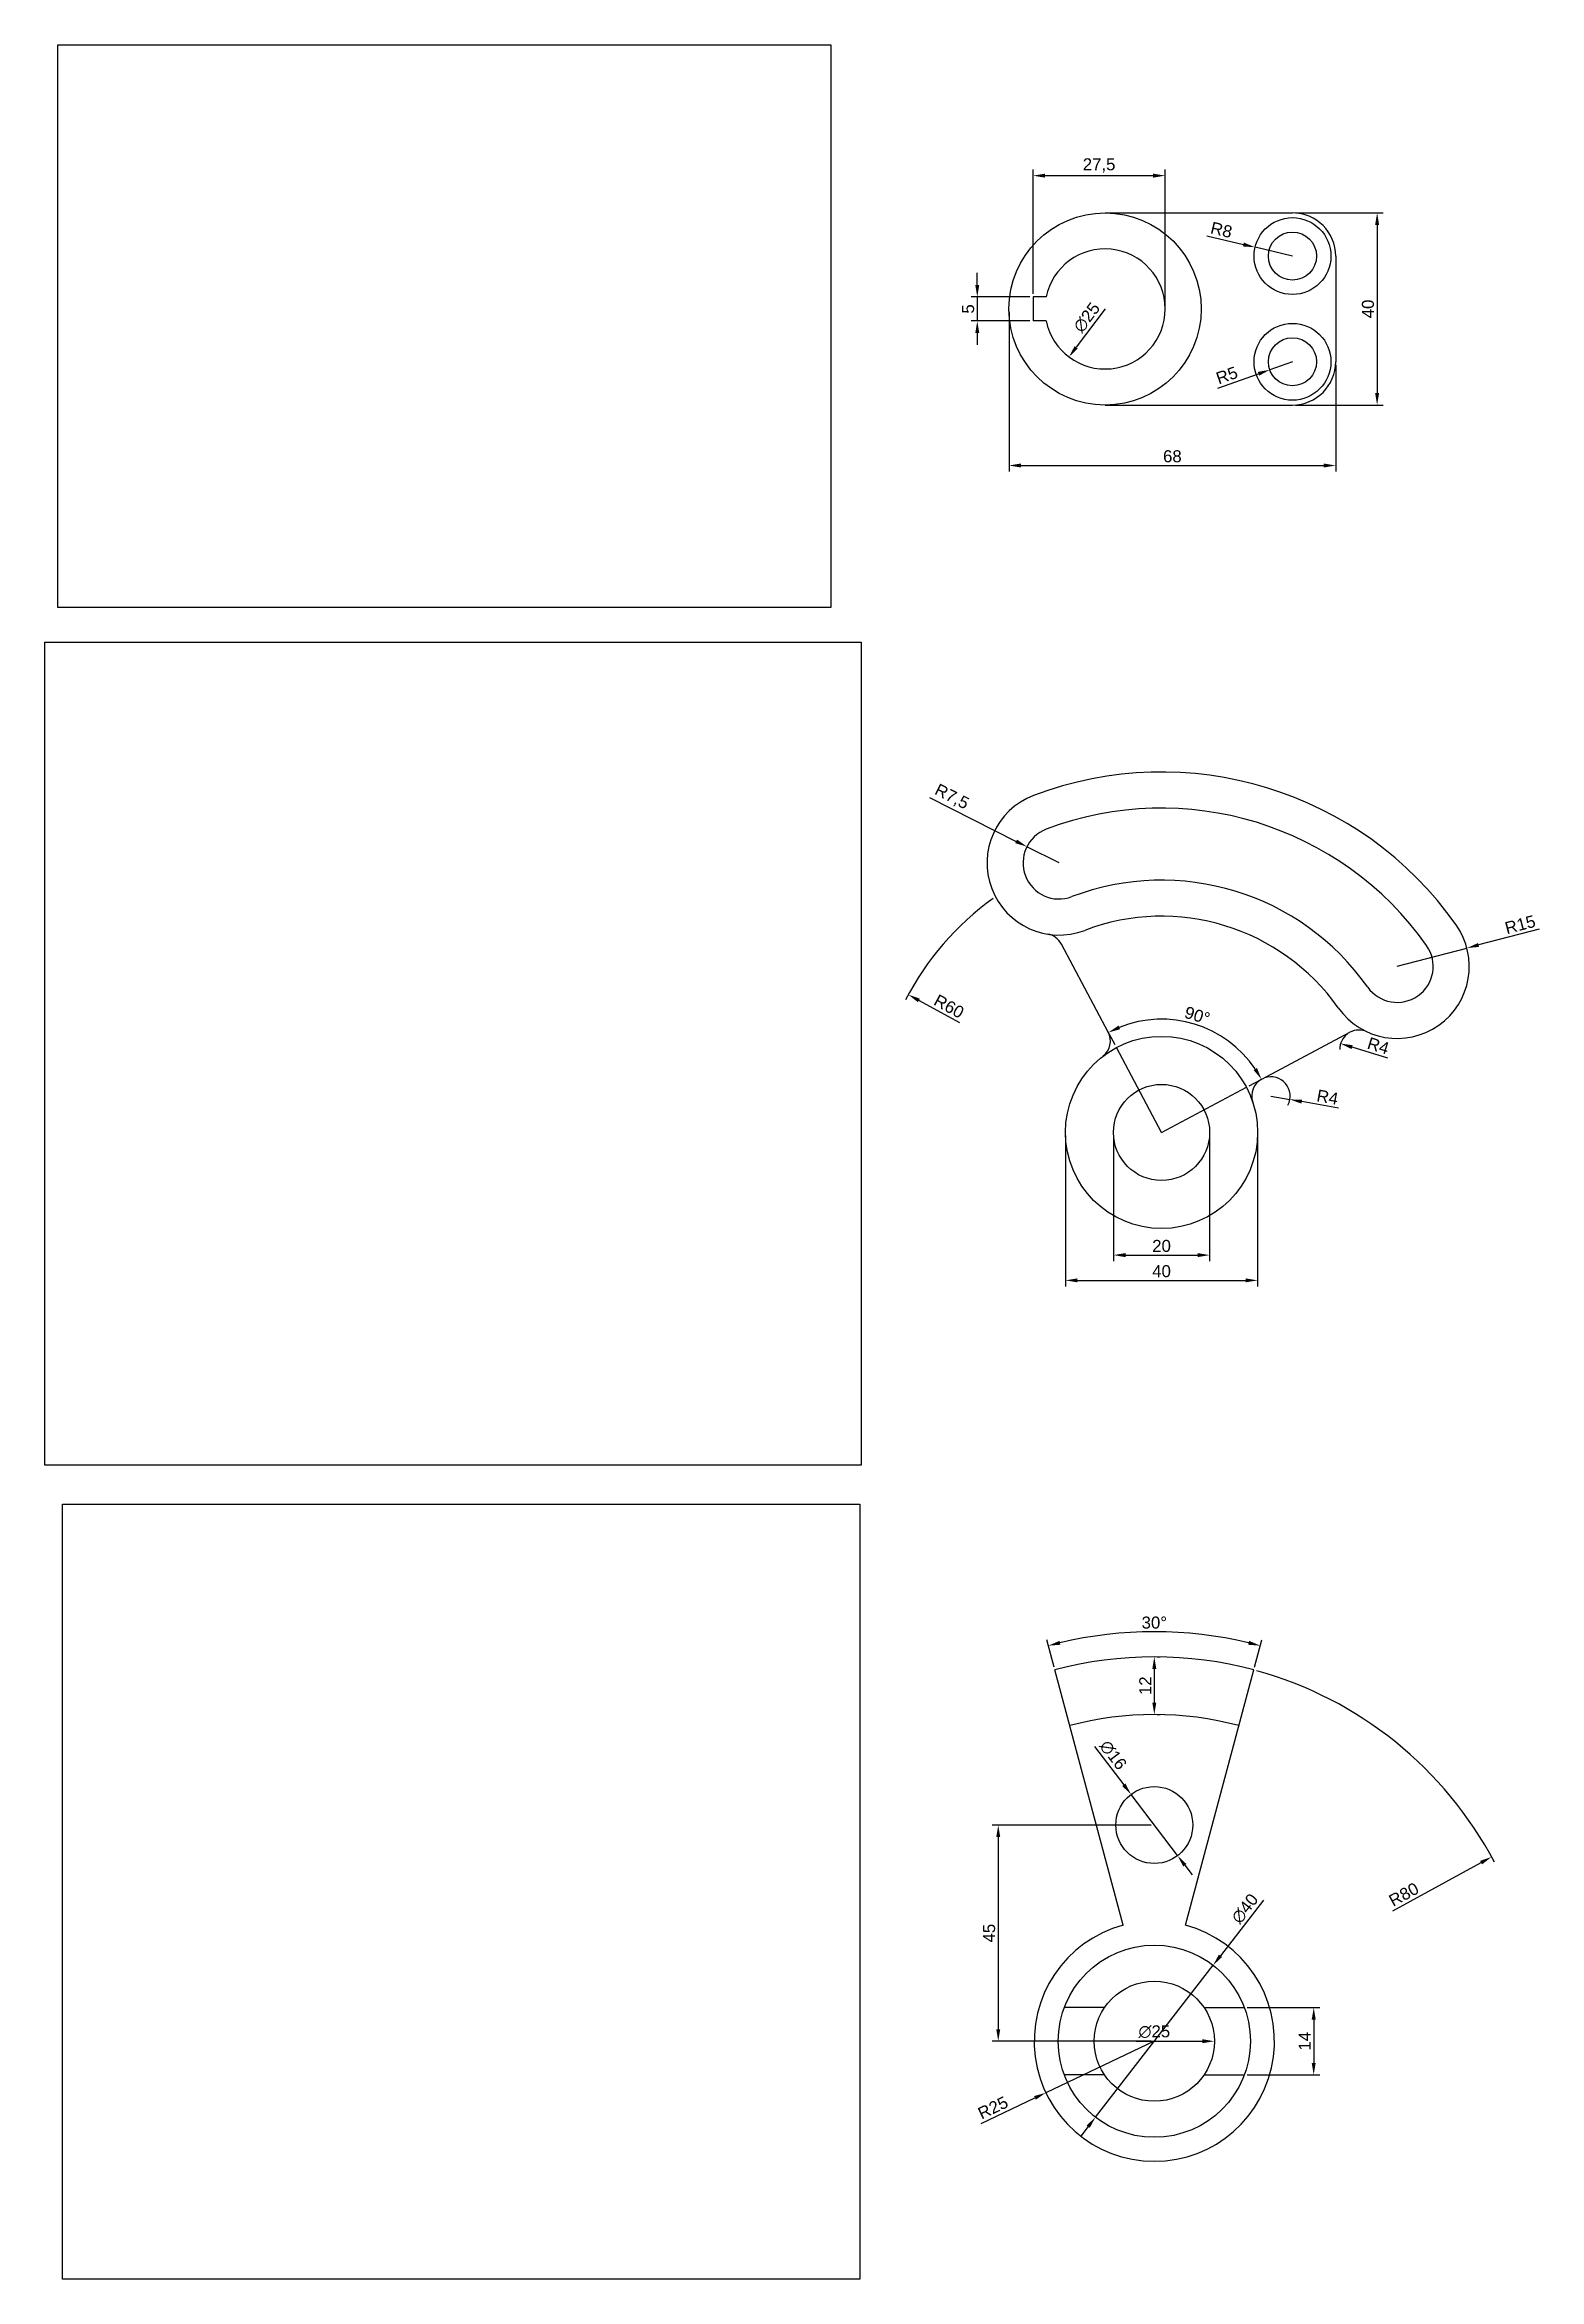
# Model space of a CAD drawing. Header units: millimetres. Extents: x 2424 to 5239, y 901 to 2022.
# Drawn here: x 3240.4 to 3551.4, y 1102.6 to 1567.7 of the extents above; entities that cross this region are included whole.
import ezdxf

# ---------------------------------------------------------------- set-up
doc = ezdxf.new("R2010")
doc.units = ezdxf.units.MM
doc.styles.get("Standard").update_dxf_attribs({"font": 'arial.ttf'})
doc.dimstyles.new('ISO-25', dxfattribs={"dimtxt": 2.5, "dimasz": 2.5, "dimexe": 1.25, "dimexo": 0.625, "dimtad": 1, "dimtxsty": 'Standard', "dimcen": 2.5, "dimadec": 0, "dimazin": 0, "dimtfac": 1, "dimtmove": 0, "dimatfit": 3, "dimfxl": 1, "dimarcsym": 0})
picture_1 = doc.add_image_def('image20.png', size_in_pixel=(287, 279))
picture_2 = doc.add_image_def('image18.png', size_in_pixel=(294, 214))
picture_3 = doc.add_image_def('image19.png', size_in_pixel=(249, 251))

msp = doc.modelspace()

# ---------------------------------------------------------------- blocks, each defined once
blk = doc.blocks.new('*D131')
at = {"color": 0, "lineweight": -2, "transparency": 16777216}
blk.add_line((3520.97, 1179.29), (3539.31, 1189.31), dxfattribs=at)
blk.add_arc((3471.3, 1152.14), 80, 27.7609, 74.5524, dxfattribs=at)
at = {"color": 0, "transparency": 16777216}
blk.add_solid([(3539.11, 1189.68), (3539.51, 1188.94), (3541.5, 1190.51)], dxfattribs=at)
at = {"layer": 'Defpoints', "color": 0, "transparency": 16777216}
for p in [(3541.5, 1190.51), (3471.3, 1152.14)]:
    blk.add_point(p, dxfattribs=at)
at = {"color": 0, "transparency": 16777216, "insert": (3523.23, 1182.69), "char_height": 2.5, "attachment_point": 5, "rotation": 28.6561}
blk.add_mtext('R80', dxfattribs=at)
blk = doc.blocks.new('*D132')
at = {"color": 0, "lineweight": -2, "transparency": 16777216}
blk.add_line((3467.52, 1152.14), (3481.3, 1152.14), dxfattribs=at)
at = {"color": 0, "transparency": 16777216}
blk.add_solid([(3481.3, 1152.56), (3481.3, 1151.73), (3483.8, 1152.14)], dxfattribs=at)
at = {"layer": 'Defpoints', "color": 0, "transparency": 16777216}
for p in [(3458.8, 1152.14), (3483.8, 1152.14)]:
    blk.add_point(p, dxfattribs=at)
at = {"color": 0, "transparency": 16777216, "insert": (3471.3, 1154.12), "char_height": 2.5, "attachment_point": 5}
blk.add_mtext('∅25', dxfattribs=at)
blk = doc.blocks.new('*D133')
at = {"color": 0, "lineweight": -2, "transparency": 16777216}
for p, q in [((3494.04, 1181.5), (3485.08, 1169.93)), ((3459.06, 1136.33), (3483.55, 1167.96)), ((3457.53, 1134.36), (3456, 1132.38))]:
    blk.add_line(p, q, dxfattribs=at)
at = {"color": 0, "transparency": 16777216}
for points in [[(3484.75, 1170.19), (3485.41, 1169.68), (3483.55, 1167.96)], [(3457.2, 1134.61), (3457.86, 1134.1), (3459.06, 1136.33)]]:
    blk.add_solid(points, dxfattribs=at)
at = {"layer": 'Defpoints', "color": 0, "transparency": 16777216}
for p in [(3483.55, 1167.96), (3459.06, 1136.33)]:
    blk.add_point(p, dxfattribs=at)
at = {"color": 0, "transparency": 16777216, "insert": (3490.17, 1179.73), "char_height": 2.5, "attachment_point": 5, "rotation": 52.2431}
blk.add_mtext('∅40', dxfattribs=at)
blk = doc.blocks.new('*D134')
at = {"color": 0, "lineweight": -2, "transparency": 16777216}
for p, q in [((3471.3, 1152.14), (3448.72, 1141.42)), ((3435.26, 1135.03), (3446.46, 1140.35))]:
    blk.add_line(p, q, dxfattribs=at)
at = {"color": 0, "transparency": 16777216}
blk.add_solid([(3446.28, 1140.72), (3446.64, 1139.97), (3448.72, 1141.42)], dxfattribs=at)
at = {"layer": 'Defpoints', "color": 0, "transparency": 16777216}
for p in [(3471.3, 1152.14), (3448.72, 1141.42)]:
    blk.add_point(p, dxfattribs=at)
at = {"color": 0, "transparency": 16777216, "insert": (3437.72, 1138.3), "char_height": 2.5, "attachment_point": 5, "rotation": 25.4026}
blk.add_mtext('R25', dxfattribs=at)
blk = doc.blocks.new('*D135')
at = {"color": 0, "lineweight": -2, "transparency": 16777216}
for p, q in [((3458.88, 1213.51), (3464.96, 1205.51)), ((3476.14, 1190.77), (3466.47, 1203.52)), ((3477.65, 1188.78), (3479.16, 1186.79))]:
    blk.add_line(p, q, dxfattribs=at)
at = {"color": 0, "transparency": 16777216}
for points in [[(3465.29, 1205.76), (3464.62, 1205.26), (3466.47, 1203.52)], [(3477.98, 1189.03), (3477.32, 1188.53), (3476.14, 1190.77)]]:
    blk.add_solid(points, dxfattribs=at)
at = {"layer": 'Defpoints', "color": 0, "transparency": 16777216}
for p in [(3466.47, 1203.52), (3476.14, 1190.77)]:
    blk.add_point(p, dxfattribs=at)
at = {"color": 0, "transparency": 16777216, "insert": (3462.73, 1211.7), "char_height": 2.5, "attachment_point": 5, "rotation": 307.1961}
blk.add_mtext('∅16', dxfattribs=at)
blk = doc.blocks.new('*D136')
at = {"color": 0, "lineweight": -2, "transparency": 16777216}
for p, q in [((3450.44, 1230.02), (3448.92, 1235.67)), ((3492.17, 1230.02), (3493.68, 1235.67))]:
    blk.add_line(p, q, dxfattribs=at)
blk.add_arc((3471.3, 1152.14), 85.23, 76.6808, 103.3192, dxfattribs=at)
at = {"color": 0, "transparency": 16777216}
for points in [[(3451.77, 1234.67), (3451.57, 1235.48), (3449.25, 1234.47)], [(3491.04, 1235.48), (3490.84, 1234.67), (3493.36, 1234.47)]]:
    blk.add_solid(points, dxfattribs=at)
at = {"layer": 'Defpoints', "color": 0, "transparency": 16777216}
for p in [(3478.73, 1237.05), (3450.6, 1229.42), (3492.01, 1229.42), (3464.83, 1176.29), (3477.77, 1176.29)]:
    blk.add_point(p, dxfattribs=at)
at = {"color": 0, "transparency": 16777216, "insert": (3471.3, 1239.27), "char_height": 2.5, "attachment_point": 5}
blk.add_mtext('30°', dxfattribs=at)
blk = doc.blocks.new('*D137')
at = {"color": 0, "lineweight": -2, "transparency": 16777216}
for p, q in [((3470.68, 1197.14), (3437.57, 1197.14)), ((3438.82, 1194.64), (3438.82, 1154.64)), ((3470.68, 1152.14), (3437.57, 1152.14))]:
    blk.add_line(p, q, dxfattribs=at)
at = {"color": 0, "transparency": 16777216}
for points in [[(3438.41, 1194.64), (3439.24, 1194.64), (3438.82, 1197.14)], [(3438.41, 1154.64), (3439.24, 1154.64), (3438.82, 1152.14)]]:
    blk.add_solid(points, dxfattribs=at)
at = {"layer": 'Defpoints', "color": 0, "transparency": 16777216}
for p in [(3471.3, 1197.14), (3438.82, 1152.14), (3471.3, 1152.14)]:
    blk.add_point(p, dxfattribs=at)
at = {"color": 0, "transparency": 16777216, "insert": (3436.93, 1174.64), "char_height": 2.5, "attachment_point": 5, "rotation": 90}
blk.add_mtext('45', dxfattribs=at)
blk = doc.blocks.new('*D138')
at = {"color": 0, "lineweight": -2, "transparency": 16777216}
for p, q in [((3490.66, 1159.14), (3505.73, 1159.14)), ((3504.48, 1156.64), (3504.48, 1147.64)), ((3490.66, 1145.14), (3505.73, 1145.14))]:
    blk.add_line(p, q, dxfattribs=at)
at = {"color": 0, "transparency": 16777216}
for points in [[(3504.06, 1156.64), (3504.89, 1156.64), (3504.48, 1159.14)], [(3504.06, 1147.64), (3504.89, 1147.64), (3504.48, 1145.14)]]:
    blk.add_solid(points, dxfattribs=at)
at = {"layer": 'Defpoints', "color": 0, "transparency": 16777216}
for p in [(3490.04, 1159.14), (3490.04, 1145.14), (3504.48, 1145.14)]:
    blk.add_point(p, dxfattribs=at)
at = {"color": 0, "transparency": 16777216, "insert": (3502.6, 1152.14), "char_height": 2.5, "attachment_point": 5, "rotation": 90}
blk.add_mtext('14', dxfattribs=at)
blk = doc.blocks.new('*D139')
at = {"color": 0, "lineweight": -2, "transparency": 16777216}
for p, q in [((3471.3, 1229.64), (3471.3, 1222.64)), ((3471.93, 1232.14), (3472.55, 1232.14)), ((3471.93, 1220.14), (3472.55, 1220.14))]:
    blk.add_line(p, q, dxfattribs=at)
at = {"color": 0, "transparency": 16777216}
for points in [[(3470.89, 1229.64), (3471.72, 1229.64), (3471.3, 1232.14)], [(3470.89, 1222.64), (3471.72, 1222.64), (3471.3, 1220.14)]]:
    blk.add_solid(points, dxfattribs=at)
at = {"layer": 'Defpoints', "color": 0, "transparency": 16777216}
for p in [(3471.3, 1232.14), (3471.3, 1220.14), (3471.3, 1220.14)]:
    blk.add_point(p, dxfattribs=at)
at = {"color": 0, "transparency": 16777216, "insert": (3469.42, 1226.14), "char_height": 2.5, "attachment_point": 5, "rotation": 90}
blk.add_mtext('12', dxfattribs=at)
blk = doc.blocks.new('*D116')
at = {"color": 0, "lineweight": -2, "transparency": 16777216}
for p, q in [((3434.46, 1517.71), (3434.46, 1520.21)), ((3445.43, 1515.21), (3433.21, 1515.21)), ((3434.46, 1515.21), (3434.46, 1510.21)), ((3445.43, 1510.21), (3433.21, 1510.21)), ((3434.46, 1507.71), (3434.46, 1505.21))]:
    blk.add_line(p, q, dxfattribs=at)
at = {"color": 0, "transparency": 16777216}
for points in [[(3434.04, 1517.71), (3434.87, 1517.71), (3434.46, 1515.21)], [(3434.04, 1507.71), (3434.87, 1507.71), (3434.46, 1510.21)]]:
    blk.add_solid(points, dxfattribs=at)
at = {"layer": 'Defpoints', "color": 0, "transparency": 16777216}
for p in [(3446.06, 1515.21), (3434.46, 1510.21), (3446.06, 1510.21)]:
    blk.add_point(p, dxfattribs=at)
at = {"color": 0, "transparency": 16777216, "insert": (3432.56, 1512.71), "char_height": 2.5, "attachment_point": 5, "rotation": 90}
blk.add_mtext('5', dxfattribs=at)
blk = doc.blocks.new('*D117')
at = {"color": 0, "lineweight": -2, "transparency": 16777216}
for p, q in [((3441.06, 1512.08), (3441.06, 1478.87)), ((3509.06, 1501.08), (3509.06, 1478.87)), ((3443.56, 1480.12), (3506.56, 1480.12))]:
    blk.add_line(p, q, dxfattribs=at)
at = {"color": 0, "transparency": 16777216}
for points in [[(3443.56, 1480.54), (3443.56, 1479.71), (3441.06, 1480.12)], [(3506.56, 1480.54), (3506.56, 1479.71), (3509.06, 1480.12)]]:
    blk.add_solid(points, dxfattribs=at)
at = {"layer": 'Defpoints', "color": 0, "transparency": 16777216}
for p in [(3441.06, 1512.71), (3509.06, 1501.71), (3509.06, 1480.12)]:
    blk.add_point(p, dxfattribs=at)
at = {"color": 0, "transparency": 16777216, "insert": (3475.06, 1482.03), "char_height": 2.5, "attachment_point": 5}
blk.add_mtext('68', dxfattribs=at)
blk = doc.blocks.new('*D118')
at = {"color": 0, "lineweight": -2, "transparency": 16777216}
for p, q in [((3500.68, 1532.71), (3518.93, 1532.71)), ((3517.68, 1530.21), (3517.68, 1495.21)), ((3500.68, 1492.71), (3518.93, 1492.71))]:
    blk.add_line(p, q, dxfattribs=at)
at = {"color": 0, "transparency": 16777216}
for points in [[(3517.26, 1530.21), (3518.09, 1530.21), (3517.68, 1532.71)], [(3517.26, 1495.21), (3518.09, 1495.21), (3517.68, 1492.71)]]:
    blk.add_solid(points, dxfattribs=at)
at = {"layer": 'Defpoints', "color": 0, "transparency": 16777216}
for p in [(3500.06, 1532.71), (3500.06, 1492.71), (3517.68, 1492.71)]:
    blk.add_point(p, dxfattribs=at)
at = {"color": 0, "transparency": 16777216, "insert": (3515.78, 1512.71), "char_height": 2.5, "attachment_point": 5, "rotation": 90}
blk.add_mtext('40', dxfattribs=at)
blk = doc.blocks.new('*D119')
at = {"color": 0, "lineweight": -2, "transparency": 16777216}
blk.add_line((3461.1, 1512.76), (3455.04, 1504.72), dxfattribs=at)
at = {"color": 0, "transparency": 16777216}
blk.add_solid([(3454.71, 1504.97), (3455.38, 1504.47), (3453.54, 1502.72)], dxfattribs=at)
at = {"layer": 'Defpoints', "color": 0, "transparency": 16777216}
for p in [(3468.57, 1522.7), (3453.54, 1502.72)]:
    blk.add_point(p, dxfattribs=at)
at = {"color": 0, "transparency": 16777216, "insert": (3457.25, 1510.93), "char_height": 2.5, "attachment_point": 5, "rotation": 53.0403}
blk.add_mtext('∅25', dxfattribs=at)
blk = doc.blocks.new('*D120')
at = {"color": 0, "lineweight": -2, "transparency": 16777216}
for p, q in [((3446.06, 1515.83), (3446.06, 1541.7)), ((3448.56, 1540.45), (3471.06, 1540.45)), ((3473.56, 1513.33), (3473.56, 1541.7))]:
    blk.add_line(p, q, dxfattribs=at)
at = {"color": 0, "transparency": 16777216}
for points in [[(3448.56, 1540.87), (3448.56, 1540.04), (3446.06, 1540.45)], [(3471.06, 1540.87), (3471.06, 1540.04), (3473.56, 1540.45)]]:
    blk.add_solid(points, dxfattribs=at)
at = {"layer": 'Defpoints', "color": 0, "transparency": 16777216}
for p in [(3473.56, 1540.45), (3446.06, 1515.21), (3473.56, 1512.71)]:
    blk.add_point(p, dxfattribs=at)
at = {"color": 0, "transparency": 16777216, "insert": (3459.81, 1542.58), "char_height": 2.5, "attachment_point": 5}
blk.add_mtext('27,5', dxfattribs=at)
blk = doc.blocks.new('*D121')
at = {"color": 0, "lineweight": -2, "transparency": 16777216}
for p, q in [((3482.26, 1527.91), (3489.84, 1526.12)), ((3500.06, 1523.71), (3492.27, 1525.55))]:
    blk.add_line(p, q, dxfattribs=at)
at = {"color": 0, "transparency": 16777216}
blk.add_solid([(3489.93, 1526.53), (3489.74, 1525.72), (3492.27, 1525.55)], dxfattribs=at)
at = {"layer": 'Defpoints', "color": 0, "transparency": 16777216}
for p in [(3492.27, 1525.55), (3500.06, 1523.71)]:
    blk.add_point(p, dxfattribs=at)
at = {"color": 0, "transparency": 16777216, "insert": (3485.27, 1529.16), "char_height": 2.5, "attachment_point": 5, "rotation": 346.7064}
blk.add_mtext('R8', dxfattribs=at)
blk = doc.blocks.new('*D122')
at = {"color": 0, "lineweight": -2, "transparency": 16777216}
for p, q in [((3484.53, 1496.22), (3492.99, 1499.21)), ((3500.06, 1501.71), (3495.34, 1500.04))]:
    blk.add_line(p, q, dxfattribs=at)
at = {"color": 0, "transparency": 16777216}
blk.add_solid([(3492.85, 1499.6), (3493.12, 1498.82), (3495.34, 1500.04)], dxfattribs=at)
at = {"layer": 'Defpoints', "color": 0, "transparency": 16777216}
for p in [(3495.34, 1500.04), (3500.06, 1501.71)]:
    blk.add_point(p, dxfattribs=at)
at = {"color": 0, "transparency": 16777216, "insert": (3486.4, 1498.89), "char_height": 2.5, "attachment_point": 5, "rotation": 19.4653}
blk.add_mtext('R5', dxfattribs=at)
blk = doc.blocks.new('*D123')
at = {"color": 0, "lineweight": -2, "transparency": 16777216}
for p, q in [((3462.81, 1340.68), (3462.81, 1314.52)), ((3482.81, 1340.68), (3482.81, 1314.52)), ((3465.31, 1315.77), (3480.31, 1315.77))]:
    blk.add_line(p, q, dxfattribs=at)
at = {"color": 0, "transparency": 16777216}
for points in [[(3465.31, 1316.19), (3465.31, 1315.35), (3462.81, 1315.77)], [(3480.31, 1316.19), (3480.31, 1315.35), (3482.81, 1315.77)]]:
    blk.add_solid(points, dxfattribs=at)
at = {"layer": 'Defpoints', "color": 0, "transparency": 16777216}
for p in [(3462.81, 1341.31), (3482.81, 1341.31), (3482.81, 1315.77)]:
    blk.add_point(p, dxfattribs=at)
at = {"color": 0, "transparency": 16777216, "insert": (3472.81, 1317.67), "char_height": 2.5, "attachment_point": 5}
blk.add_mtext('20', dxfattribs=at)
blk = doc.blocks.new('*D124')
at = {"color": 0, "lineweight": -2, "transparency": 16777216}
for p, q in [((3452.81, 1340.68), (3452.81, 1309.26)), ((3492.81, 1340.68), (3492.81, 1309.26)), ((3455.31, 1310.51), (3490.31, 1310.51))]:
    blk.add_line(p, q, dxfattribs=at)
at = {"color": 0, "transparency": 16777216}
for points in [[(3455.31, 1310.93), (3455.31, 1310.1), (3452.81, 1310.51)], [(3490.31, 1310.93), (3490.31, 1310.1), (3492.81, 1310.51)]]:
    blk.add_solid(points, dxfattribs=at)
at = {"layer": 'Defpoints', "color": 0, "transparency": 16777216}
for p in [(3452.81, 1341.31), (3492.81, 1341.31), (3492.81, 1310.51)]:
    blk.add_point(p, dxfattribs=at)
at = {"color": 0, "transparency": 16777216, "insert": (3472.81, 1312.41), "char_height": 2.5, "attachment_point": 5}
blk.add_mtext('40', dxfattribs=at)
blk = doc.blocks.new('*D125')
at = {"color": 0, "lineweight": -2, "transparency": 16777216}
for p, q in [((3424.49, 1411.01), (3442.56, 1401.89)), ((3451.48, 1397.39), (3444.79, 1400.77))]:
    blk.add_line(p, q, dxfattribs=at)
at = {"color": 0, "transparency": 16777216}
blk.add_solid([(3442.74, 1402.27), (3442.37, 1401.52), (3444.79, 1400.77)], dxfattribs=at)
at = {"layer": 'Defpoints', "color": 0, "transparency": 16777216}
for p in [(3444.79, 1400.77), (3451.48, 1397.39)]:
    blk.add_point(p, dxfattribs=at)
at = {"color": 0, "transparency": 16777216, "insert": (3429.11, 1411.06), "char_height": 2.5, "attachment_point": 5, "rotation": 333.2158}
blk.add_mtext('R7,5', dxfattribs=at)
blk = doc.blocks.new('*D126')
at = {"color": 0, "lineweight": -2, "transparency": 16777216}
for p, q in [((3551.43, 1383.64), (3538.77, 1380.32)), ((3521.85, 1375.88), (3536.36, 1379.68))]:
    blk.add_line(p, q, dxfattribs=at)
at = {"color": 0, "transparency": 16777216}
blk.add_solid([(3538.67, 1380.72), (3538.88, 1379.92), (3536.36, 1379.68)], dxfattribs=at)
at = {"layer": 'Defpoints', "color": 0, "transparency": 16777216}
for p in [(3536.36, 1379.68), (3521.85, 1375.88)]:
    blk.add_point(p, dxfattribs=at)
at = {"color": 0, "transparency": 16777216, "insert": (3547.45, 1384.56), "char_height": 2.5, "attachment_point": 5, "rotation": 14.7101}
blk.add_mtext('R15', dxfattribs=at)
blk = doc.blocks.new('*D127')
at = {"color": 0, "lineweight": -2, "transparency": 16777216}
blk.add_line((3430.83, 1364.14), (3422.3, 1368.79), dxfattribs=at)
blk.add_arc((3472.81, 1341.31), 60, 125.7776, 152.6454, dxfattribs=at)
at = {"color": 0, "transparency": 16777216}
blk.add_solid([(3422.5, 1369.15), (3422.1, 1368.42), (3420.1, 1369.98)], dxfattribs=at)
at = {"layer": 'Defpoints', "color": 0, "transparency": 16777216}
for p in [(3420.1, 1369.98), (3472.81, 1341.31)]:
    blk.add_point(p, dxfattribs=at)
at = {"color": 0, "transparency": 16777216, "insert": (3428.57, 1367.54), "char_height": 2.5, "attachment_point": 5, "rotation": 331.4517}
blk.add_mtext('R60', dxfattribs=at)
blk = doc.blocks.new('*D128')
at = {"color": 0, "lineweight": -2, "transparency": 16777216}
for p, q in [((3463.13, 1359.52), (3461.16, 1363.21)), ((3491.02, 1350.99), (3494.71, 1352.95))]:
    blk.add_line(p, q, dxfattribs=at)
blk.add_arc((3472.81, 1341.31), 23.56, 34.0827, 111.9173, dxfattribs=at)
at = {"color": 0, "transparency": 16777216}
for points in [[(3464.19, 1362.79), (3463.84, 1363.54), (3461.75, 1362.11)], [(3492.68, 1354.72), (3491.96, 1354.29), (3493.61, 1352.37)]]:
    blk.add_solid(points, dxfattribs=at)
at = {"layer": 'Defpoints', "color": 0, "transparency": 16777216}
for p in [(3463.42, 1358.97), (3485.29, 1361.29), (3490.47, 1350.7), (3472.81, 1341.31), (3472.81, 1341.31)]:
    blk.add_point(p, dxfattribs=at)
at = {"color": 0, "transparency": 16777216, "insert": (3480.25, 1365.65), "char_height": 2.5, "attachment_point": 5, "rotation": 343}
blk.add_mtext('90°', dxfattribs=at)
blk = doc.blocks.new('*D129')
at = {"color": 0, "lineweight": -2, "transparency": 16777216}
blk.add_line((3519.89, 1356.78), (3512.46, 1359.06), dxfattribs=at)
blk.add_arc((3513.89, 1358.62), 4, 126.9525, 180.8085, dxfattribs=at)
at = {"color": 0, "transparency": 16777216}
blk.add_solid([(3512.58, 1359.46), (3512.34, 1358.66), (3510.07, 1359.8)], dxfattribs=at)
at = {"layer": 'Defpoints', "color": 0, "transparency": 16777216}
for p in [(3510.07, 1359.8), (3513.89, 1358.62)]:
    blk.add_point(p, dxfattribs=at)
at = {"color": 0, "transparency": 16777216, "insert": (3517.92, 1359.34), "char_height": 2.5, "attachment_point": 5, "rotation": 342.9036}
blk.add_mtext('R4', dxfattribs=at)
blk = doc.blocks.new('*D130')
at = {"color": 0, "lineweight": -2, "transparency": 16777216}
for p, q in [((3495.58, 1348.88), (3499.52, 1348.17)), ((3509.62, 1346.34), (3501.98, 1347.72))]:
    blk.add_line(p, q, dxfattribs=at)
blk.add_arc((3495.58, 1348.88), 4, 331.8126, 109.0475, dxfattribs=at)
at = {"color": 0, "transparency": 16777216}
blk.add_solid([(3502.05, 1348.13), (3501.9, 1347.31), (3499.52, 1348.17)], dxfattribs=at)
at = {"layer": 'Defpoints', "color": 0, "transparency": 16777216}
for p in [(3495.58, 1348.88), (3499.52, 1348.17)]:
    blk.add_point(p, dxfattribs=at)
at = {"color": 0, "transparency": 16777216, "insert": (3507.36, 1348.65), "char_height": 2.5, "attachment_point": 5, "rotation": 349.7175}
blk.add_mtext('R4', dxfattribs=at)

# ---------------------------------------------------------------- dimensions: what is measured, and where the dimension line sits
at = {"color": 114, "true_color": 0x139b48}
for base, p1, p2, picture, middle in [((3473.557, 1540.453), (3446.057, 1515.209), (3473.557, 1512.709), '*D120', (3459.807, 1542.58)), ((3509.057, 1480.124), (3441.057, 1512.709), (3509.057, 1501.709), '*D117', (3475.057, 1482.025)), ((3492.808, 1310.513), (3452.808, 1341.306), (3492.808, 1341.306), '*D124', (3472.808, 1312.414)), ((3482.808, 1315.771), (3462.808, 1341.306), (3482.808, 1341.306), '*D123', (3472.808, 1317.673))]:
    dim = msp.add_linear_dim(base=base, p1=p1, p2=p2, dimstyle='ISO-25', dxfattribs=at)
    dim.commit()
    dim.dimension.update_dxf_attribs({"geometry": picture, "text_midpoint": middle})
for center, mpoint, picture, middle in [((3500.057, 1523.709), (3492.272, 1525.548), '*D121', (3485.27, 1529.156)), ((3495.58, 1348.884), (3499.516, 1348.17), '*D130', (3507.364, 1348.652))]:
    dim = msp.add_radius_dim(center=center, mpoint=mpoint, dimstyle='ISO-25', dxfattribs=at)
    dim.commit()
    dim.dimension.update_dxf_attribs({"geometry": picture, "text_midpoint": middle})
for base, p1, p2, picture, middle in [((3517.677, 1492.709), (3500.057, 1532.709), (3500.057, 1492.709), '*D118', (3515.775, 1512.709)), ((3434.456, 1510.209), (3446.057, 1515.209), (3446.057, 1510.209), '*D116', (3432.56, 1512.709)), ((3471.303, 1220.145), (3471.303, 1232.145), (3471.303, 1220.145), '*D139', (3469.423, 1226.145)), ((3438.825, 1152.145), (3471.303, 1197.145), (3471.303, 1152.145), '*D137', (3436.928, 1174.645)), ((3504.477, 1145.145), (3490.038, 1159.145), (3490.038, 1145.145), '*D138', (3502.597, 1152.145))]:
    dim = msp.add_linear_dim(base=base, p1=p1, p2=p2, angle=90, dimstyle='ISO-25', dxfattribs=at)
    dim.commit()
    dim.dimension.update_dxf_attribs({"geometry": picture, "text_midpoint": middle})
for p1, p2, picture, middle in [((3468.573, 1522.697), (3453.542, 1502.72), '*D119', (3458.824, 1509.74)), ((3459.057, 1136.332), (3483.549, 1167.957), '*D133', (3491.732, 1178.523)), ((3458.803, 1152.145), (3483.803, 1152.145), '*D132', (3471.303, 1152.145))]:
    dim = msp.add_diameter_dim_2p(p1=p1, p2=p2, dimstyle='ISO-25', dxfattribs=at)
    dim.commit()
    dim.dimension.update_dxf_attribs({"geometry": picture, "text_midpoint": middle, "dimtype": 163})
for center, mpoint, picture, middle in [((3500.057, 1501.709), (3495.343, 1500.043), '*D122', (3487.033, 1497.106)), ((3451.483, 1397.389), (3444.787, 1400.768), '*D125', (3428.155, 1409.164)), ((3472.808, 1341.306), (3420.103, 1369.98), '*D127', (3427.664, 1365.867)), ((3521.848, 1375.876), (3536.357, 1379.685), '*D126', (3547.928, 1382.723)), ((3513.893, 1358.621), (3510.07, 1359.797), '*D129', (3517.368, 1357.553)), ((3471.303, 1152.145), (3541.504, 1190.509), '*D131', (3524.138, 1181.018)), ((3471.303, 1152.145), (3448.72, 1141.42), '*D134', (3438.531, 1136.581))]:
    dim = msp.add_radius_dim(center=center, mpoint=mpoint, dimstyle='ISO-25', dxfattribs=at)
    dim.commit()
    dim.dimension.update_dxf_attribs({"geometry": picture, "text_midpoint": middle, "dimtype": 164})
for base, line1, line2, picture, middle in [((3485.293, 1361.286), ((3472.808, 1341.306), (3490.467, 1350.696)), ((3472.808, 1341.306), (3463.419, 1358.965)), '*D128', (3480.252, 1365.655)), ((3478.731, 1237.046), ((3477.774, 1176.293), (3492.009, 1229.419)), ((3464.833, 1176.293), (3450.598, 1229.419)), '*D136', (3471.303, 1239.273))]:
    dim = msp.add_angular_dim_2l(base=base, line1=line1, line2=line2, dimstyle='ISO-25', dxfattribs=at)
    dim.commit()
    dim.dimension.update_dxf_attribs({"geometry": picture, "text_midpoint": middle})
dim = msp.add_diameter_dim_2p(p1=(3476.14, 1190.772), p2=(3466.467, 1203.517), dimstyle='ISO-25', dxfattribs=at)
dim.commit()
dim.dimension.update_dxf_attribs({"geometry": '*D135', "text_midpoint": (3462.732, 1211.699)})

# ---------------------------------------------------------------- linework, layer by layer
at = {"color": 7}
for p, q in [((3461.057, 1532.709), (3500.057, 1532.709)), ((3509.057, 1523.709), (3509.057, 1501.709)), ((3448.81, 1515.209), (3446.057, 1515.209)), ((3446.057, 1515.209), (3446.057, 1510.209)), ((3448.81, 1510.209), (3446.057, 1510.209)), ((3461.057, 1492.709), (3500.057, 1492.709)), ((3461.698, 1362.201), (3451.961, 1380.513)), ((3472.808, 1341.306), (3463.419, 1358.965)), ((3493.702, 1352.416), (3512.015, 1362.153)), ((3472.808, 1341.306), (3490.467, 1350.696)), ((3464.833, 1176.293), (3450.598, 1229.419)), ((3477.774, 1176.293), (3492.009, 1229.419)), ((3460.947, 1159.145), (3452.568, 1159.145)), ((3481.659, 1159.145), (3490.038, 1159.145)), ((3460.947, 1145.145), (3452.568, 1145.145)), ((3481.659, 1145.145), (3490.038, 1145.145))]:
    msp.add_line(p, q, dxfattribs=at)
for centre, radius in [((3461.057, 1512.709), 20), ((3500.057, 1523.709), 8), ((3500.057, 1523.709), 5), ((3500.057, 1501.709), 8), ((3500.057, 1501.709), 5), ((3472.808, 1341.306), 20), ((3472.808, 1341.306), 10), ((3471.303, 1197.145), 8), ((3471.303, 1152.145), 20), ((3471.303, 1152.145), 12.5)]:
    msp.add_circle(centre, radius, dxfattribs=at)
for centre, radius, start, end in [((3500.057, 1523.709), 9, 0, 90), ((3461.057, 1512.709), 12.5, 191.53696, 168.46304), ((3500.057, 1501.709), 9, 270, 0), ((3472.808, 1341.306), 75, 35.18076, 110.81924), ((3451.483, 1397.389), 15, 110.81924, 290.81924), ((3472.808, 1341.306), 67.5, 35.18076, 110.81924), ((3451.483, 1397.389), 7.5, 110.81924, 290.81924), ((3472.808, 1341.306), 52.5, 35.18076, 110.81924), ((3472.808, 1341.306), 45, 35.18076, 110.81924), ((3448.429, 1378.636), 4, 28, 80.75222), ((3521.848, 1375.876), 15, 215.18076, 35.18076), ((3521.848, 1375.876), 7.5, 215.18076, 35.18076), ((3458.166, 1360.323), 4, 307.59407, 28), ((3513.893, 1358.621), 4, 65.24778, 118), ((3495.58, 1348.884), 4, 118, 198.40593), ((3471.303, 1152.145), 80, 75, 105), ((3471.303, 1152.145), 68, 75, 105), ((3471.303, 1152.145), 25, 105, 75)]:
    msp.add_arc(centre, radius, start, end, dxfattribs=at)

msp.set_redraw_order([(e.dxf.handle, doc.entitydb.next_handle()) for e in msp.query("TEXT MTEXT ATTDEF DIMENSION ARC_DIMENSION")])  # texts and dimensions are drawn at this point

# ---------------------------------------------------------------- pictures from other files: only their frames are drawn
at = {"color": 7}
image = msp.add_image(picture_2, insert=(3243.105, 1450.593), size_in_units=(160.901, 117.118), dxfattribs=at)
image.dxf.flags = 7
image = msp.add_image(picture_3, insert=(3240.36, 1272.038), size_in_units=(169.915, 171.279), dxfattribs=at)
image.dxf.flags = 7
image = msp.add_image(picture_1, insert=(3244.075, 1102.588), size_in_units=(165.954, 161.328), dxfattribs=at)
image.dxf.flags = 7

doc.saveas('drawing.dxf')
